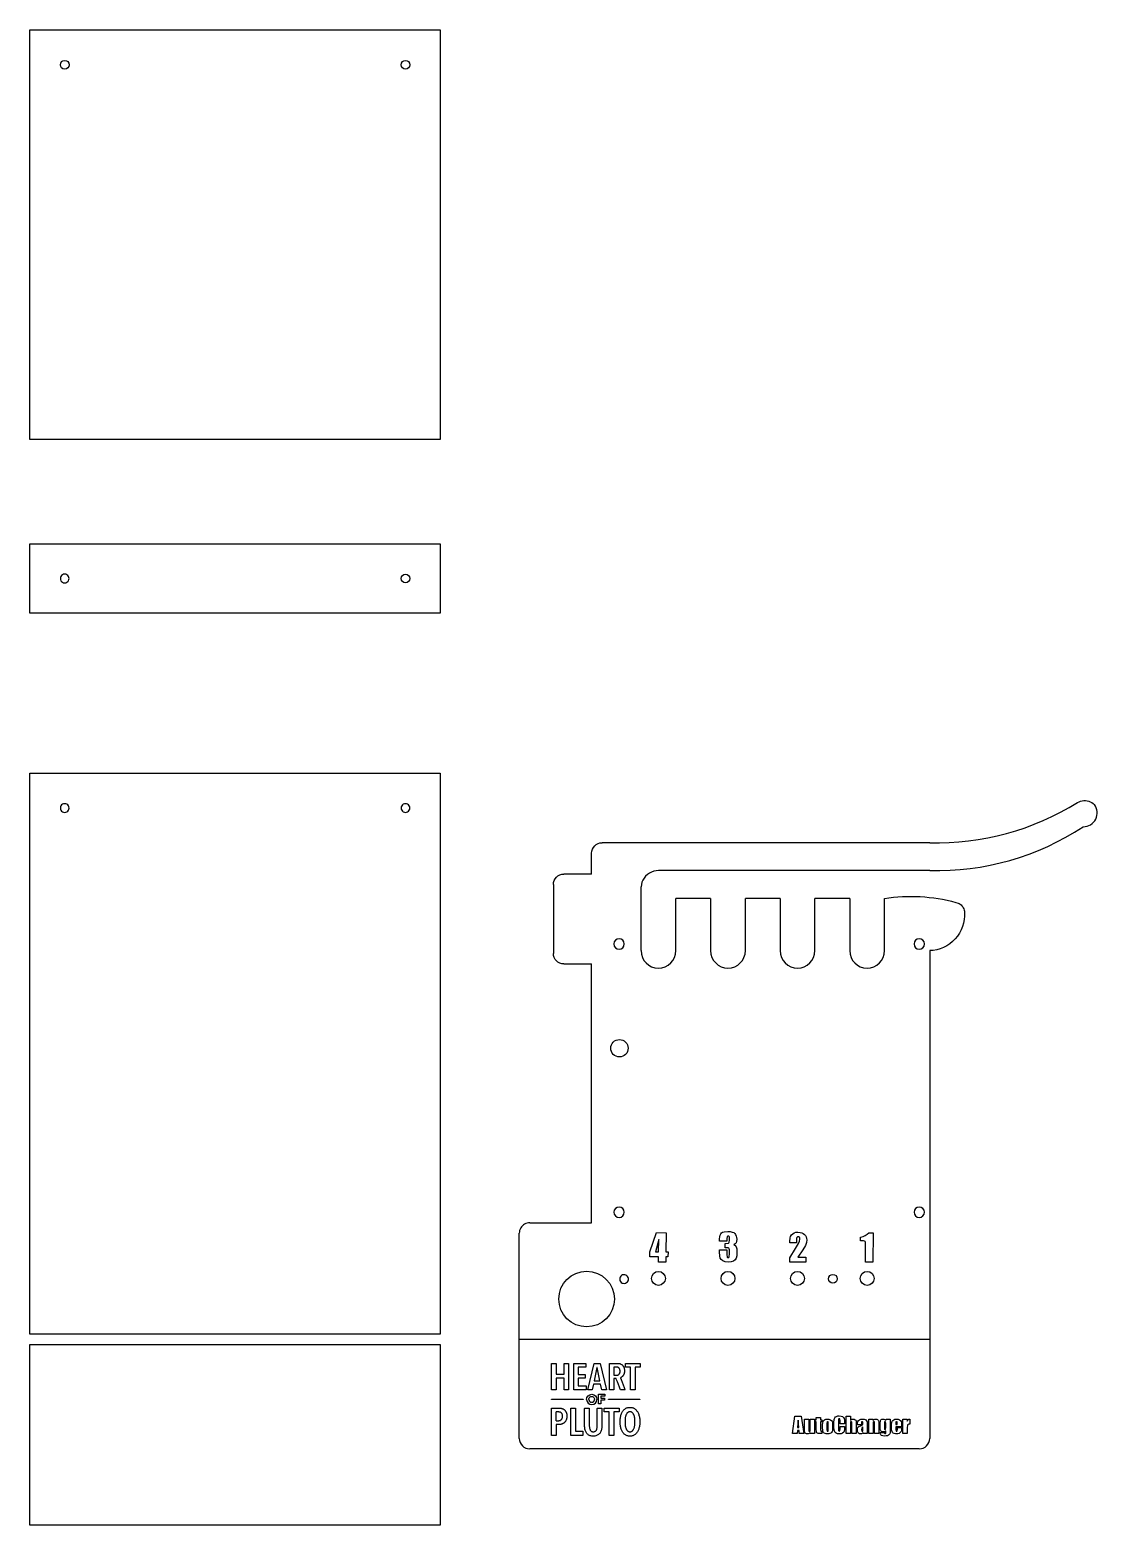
# Model space of a CAD drawing. Header units: millimetres. Extents: x -658 to 1307, y -81 to 472.
# Drawn here: x -389 to -81.8, y 0 to 429.8 of the extents above; entities that cross this region are included whole.
import ezdxf

# ---------------------------------------------------------------- set-up
doc = ezdxf.new("R2010")
doc.units = ezdxf.units.MM
doc.layers.get('0').update_dxf_attribs({"true_color": 0xffffff})

# ---------------------------------------------------------------- blocks, each defined once
blk = doc.blocks.new('1')
for p, q in [((0.04, 4.2, 0.03), (0.46, 4.32, 0.03)), ((0.04, 3.62, 0.03), (0.04, 4.2, 0.03)), ((0.16, 3.62, 0.03), (0.04, 3.62, 0.03)), ((0.52, 3.6, 0.03), (0.16, 3.62, 0.03)), ((0.46, 4.32, 0.03), (0.83, 4.5, 0.03)), ((0.72, 3.56, 0.03), (0.52, 3.6, 0.03)), ((0.82, 3.48, 0.03), (0.72, 3.56, 0.03)), ((0.87, 3.38, 0.03), (0.82, 3.48, 0.03)), ((0.83, 4.5, 0.03), (1.15, 4.72, 0.03)), ((1.15, 4.72, 0.03), (1.41, 5, 0.03)), ((1.41, 5, 0.03), (2.15, 5, 0.03)), ((2.15, 5, 0.03), (2.15, 0, 0.03)), ((2.15, 0, 0.03), (0.9, 0, 0.03))]:
    blk.add_line(p, q)
blk.add_polyline3d([(0.9, 0, 0.03), (0.9, 2.68, 0.03), (0.87, 3.38, 0.03)])
blk = doc.blocks.new('2')
for p, q in [((1.16, 5.07, 0.03), (1.52, 5.1, 0.03)), ((1.52, 5.1, 0.03), (1.87, 5.07, 0.03)), ((0.17, 3.48, 0.03), (0.21, 4.14, 0.03)), ((0.17, 3.3, 0.03), (0.17, 3.48, 0.03)), ((1.28, 3.3, 0.03), (0.17, 3.3, 0.03)), ((0.21, 4.14, 0.03), (0.28, 4.38, 0.03)), ((0.28, 4.38, 0.03), (0.42, 4.62, 0.03)), ((0.42, 4.62, 0.03), (0.62, 4.83, 0.03)), ((0.62, 4.83, 0.03), (0.86, 4.98, 0.03)), ((0.86, 4.98, 0.03), (1.16, 5.07, 0.03)), ((1.3, 4.05, 0.03), (1.28, 3.77, 0.03)), ((1.28, 3.77, 0.03), (1.28, 3.3, 0.03)), ((1.35, 4.22, 0.03), (1.3, 4.05, 0.03)), ((1.44, 4.3, 0.03), (1.35, 4.22, 0.03)), ((1.57, 4.33, 0.03), (1.44, 4.3, 0.03)), ((1.69, 4.3, 0.03), (1.57, 4.33, 0.03)), ((1.62, 3.18, 0.03), (1.79, 3.6, 0.03)), ((1.78, 4.23, 0.03), (1.69, 4.3, 0.03)), ((1.83, 4.1, 0.03), (1.78, 4.23, 0.03)), ((1.79, 3.6, 0.03), (1.85, 3.92, 0.03)), ((1.85, 3.92, 0.03), (1.83, 4.1, 0.03)), ((1.87, 5.07, 0.03), (2.17, 5, 0.03)), ((2.17, 5, 0.03), (2.43, 4.89, 0.03)), ((2.43, 4.89, 0.03), (2.64, 4.73, 0.03)), ((2.64, 4.73, 0.03), (2.81, 4.53, 0.03)), ((2.81, 4.53, 0.03), (2.93, 4.31, 0.03)), ((2.97, 3.35, 0.03), (2.81, 2.88, 0.03)), ((2.93, 4.31, 0.03), (3, 4.06, 0.03)), ((3.02, 3.79, 0.03), (2.97, 3.35, 0.03)), ((3, 4.06, 0.03), (3.02, 3.79, 0.03)), ((0.17, 0, 0.03), (0.17, 0.71, 0.03)), ((2.91, 0, 0.03), (0.17, 0, 0.03)), ((1.54, 0.85, 0.03), (2.91, 0.85, 0.03)), ((2.91, 0.85, 0.03), (2.91, 0, 0.03))]:
    blk.add_line(p, q)
for points in [[(0.17, 0.71, 0.03), (1.14, 2.33, 0.03), (1.62, 3.18, 0.03)], [(2.81, 2.88, 0.03), (2.39, 2.14, 0.03), (1.54, 0.85, 0.03)]]:
    blk.add_polyline3d(points)
blk = doc.blocks.new('3')
for p, q in [((0.7, 5.06, 0.03), (0.94, 5.13, 0.03)), ((0.94, 5.13, 0.03), (1.55, 5.2, 0.03)), ((1.55, 5.2, 0.03), (1.96, 5.18, 0.03)), ((1.96, 5.18, 0.03), (2.3, 5.11, 0.03)), ((2.3, 5.11, 0.03), (2.57, 5, 0.03)), ((0.19, 3.98, 0.03), (0.21, 4.31, 0.03)), ((0.19, 3.55, 0.03), (0.19, 3.98, 0.03)), ((1.43, 3.55, 0.03), (0.19, 3.55, 0.03)), ((0.21, 4.31, 0.03), (0.27, 4.58, 0.03)), ((0.27, 4.58, 0.03), (0.37, 4.79, 0.03)), ((0.37, 4.79, 0.03), (0.51, 4.95, 0.03)), ((0.51, 4.95, 0.03), (0.7, 5.06, 0.03)), ((1.13, 3.18, 0.03), (1.68, 3.21, 0.03)), ((1.13, 2.45, 0.03), (1.13, 3.18, 0.03)), ((1.48, 4.34, 0.03), (1.43, 3.96, 0.03)), ((1.43, 3.96, 0.03), (1.43, 3.55, 0.03)), ((1.55, 4.4, 0.03), (1.48, 4.34, 0.03)), ((1.66, 4.43, 0.03), (1.55, 4.4, 0.03)), ((1.76, 4.4, 0.03), (1.66, 4.43, 0.03)), ((1.68, 3.21, 0.03), (1.77, 3.27, 0.03)), ((1.83, 4.34, 0.03), (1.76, 4.4, 0.03)), ((1.77, 3.27, 0.03), (1.83, 3.36, 0.03)), ((1.87, 4.21, 0.03), (1.83, 4.34, 0.03)), ((1.83, 3.36, 0.03), (1.88, 3.72, 0.03)), ((1.88, 4, 0.03), (1.87, 4.21, 0.03)), ((1.88, 3.72, 0.03), (1.88, 4, 0.03)), ((2.57, 5, 0.03), (2.76, 4.85, 0.03)), ((2.81, 3.09, 0.03), (2.57, 2.93, 0.03)), ((2.57, 2.93, 0.03), (2.81, 2.81, 0.03)), ((2.76, 4.85, 0.03), (2.9, 4.66, 0.03)), ((2.97, 3.27, 0.03), (2.81, 3.09, 0.03)), ((2.81, 2.81, 0.03), (2.99, 2.62, 0.03)), ((2.9, 4.66, 0.03), (3, 4.43, 0.03)), ((3.05, 3.52, 0.03), (2.97, 3.27, 0.03)), ((2.99, 2.62, 0.03), (3.09, 2.25, 0.03)), ((3, 4.43, 0.03), (3.06, 4.17, 0.03)), ((3.08, 3.88, 0.03), (3.05, 3.52, 0.03)), ((3.06, 4.17, 0.03), (3.08, 3.88, 0.03)), ((0.19, 1.69, 0.03), (0.19, 2.08, 0.03)), ((0.19, 2.08, 0.03), (1.43, 2.08, 0.03)), ((0.21, 1.08, 0.03), (0.19, 1.69, 0.03)), ((0.29, 0.69, 0.03), (0.21, 1.08, 0.03)), ((0.46, 0.42, 0.03), (0.29, 0.69, 0.03)), ((0.74, 0.2, 0.03), (0.46, 0.42, 0.03)), ((1.14, 0.05, 0.03), (0.74, 0.2, 0.03)), ((1.62, 2.4, 0.03), (1.13, 2.45, 0.03)), ((1.67, 0, 0.03), (1.14, 0.05, 0.03)), ((1.43, 2.08, 0.03), (1.43, 1.27, 0.03)), ((1.43, 1.27, 0.03), (1.47, 0.86, 0.03)), ((1.47, 0.86, 0.03), (1.53, 0.79, 0.03)), ((1.53, 0.79, 0.03), (1.64, 0.77, 0.03)), ((1.74, 2.34, 0.03), (1.62, 2.4, 0.03)), ((1.64, 0.77, 0.03), (1.76, 0.8, 0.03)), ((2.14, 0.04, 0.03), (1.67, 0, 0.03)), ((1.82, 2.23, 0.03), (1.74, 2.34, 0.03)), ((1.76, 0.8, 0.03), (1.83, 0.88, 0.03)), ((1.86, 2.06, 0.03), (1.82, 2.23, 0.03)), ((1.83, 0.88, 0.03), (1.88, 1.46, 0.03)), ((1.88, 1.81, 0.03), (1.86, 2.06, 0.03)), ((1.88, 1.46, 0.03), (1.88, 1.81, 0.03)), ((2.52, 0.17, 0.03), (2.14, 0.04, 0.03)), ((2.81, 0.38, 0.03), (2.52, 0.17, 0.03)), ((2.99, 0.67, 0.03), (2.81, 0.38, 0.03)), ((3.09, 1.07, 0.03), (2.99, 0.67, 0.03)), ((3.09, 2.25, 0.03), (3.13, 1.6, 0.03)), ((3.13, 1.6, 0.03), (3.09, 1.07, 0.03))]:
    blk.add_line(p, q)
blk = doc.blocks.new('4')
for p, q in [((1.52, 3.86, 0.03), (0.97, 1.73, 0.03)), ((1.11, 5, 0.03), (2.77, 5, 0.03)), ((1.52, 1.73, 0.03), (1.52, 3.86, 0.03)), ((2.77, 5, 0.03), (2.77, 1.73, 0.03)), ((1.52, 0.88, 0.03), (0.04, 0.88, 0.03)), ((0.97, 1.73, 0.03), (1.52, 1.73, 0.03)), ((1.52, 0, 0.03), (1.52, 0.88, 0.03)), ((2.77, 0, 0.03), (1.52, 0, 0.03)), ((2.77, 1.73, 0.03), (3.12, 1.73, 0.03)), ((3.12, 0.88, 0.03), (2.77, 0.88, 0.03)), ((2.77, 0.88, 0.03), (2.77, 0, 0.03)), ((3.12, 1.73, 0.03), (3.12, 0.88, 0.03))]:
    blk.add_line(p, q)
blk.add_polyline3d([(0.04, 0.88, 0.03), (0.04, 1.73, 0.03), (1.11, 5, 0.03)])
blk = doc.blocks.new('Component_13')
for p, q in [((0, 13.28), (0, 20.93)), ((0, 20.93), (1.29, 20.93)), ((1.29, 20.93), (1.29, 17.83)), ((1.29, 17.83), (3.58, 17.83)), ((3.58, 17.83), (3.58, 20.93)), ((3.58, 20.93), (4.87, 20.93)), ((4.87, 20.93), (4.87, 13.28)), ((6.42, 13.28), (6.42, 20.93)), ((6.42, 20.93), (9.85, 20.93)), ((9.85, 19.79), (7.67, 19.79)), ((7.67, 19.79), (7.67, 17.75)), ((7.67, 17.75), (9.69, 17.75)), ((9.69, 17.75), (9.69, 16.69)), ((9.85, 20.93), (9.85, 19.79)), ((10.38, 13.28), (12.29, 20.93)), ((13.06, 19.71), (12.23, 15.91)), ((12.29, 20.93), (13.94, 20.93)), ((13.11, 19.71), (13.06, 19.71)), ((13.92, 15.91), (13.11, 19.71)), ((13.94, 20.93), (15.81, 13.28)), ((16.61, 20.9), (16.7, 20.93)), ((16.61, 20.14), (16.61, 20.9)), ((16.61, 18.67), (16.61, 20.14)), ((16.61, 16.87), (16.61, 18.67)), ((16.7, 20.93), (17.03, 20.93)), ((17.03, 20.93), (17.51, 20.93)), ((17.51, 20.93), (18.03, 20.93)), ((17.88, 19.85), (17.87, 19.65)), ((17.87, 19.65), (17.87, 19.34)), ((17.87, 19.34), (17.87, 18.94)), ((17.87, 18.94), (17.87, 18.5)), ((17.87, 18.5), (17.87, 18.09)), ((17.87, 18.09), (17.87, 17.75)), ((17.87, 17.75), (17.87, 17.54)), ((17.87, 17.54), (17.87, 17.49)), ((17.87, 17.49), (17.92, 17.49)), ((17.94, 19.85), (17.88, 19.85)), ((17.92, 17.49), (18.01, 17.49)), ((18.04, 19.85), (17.94, 19.85)), ((18.01, 17.49), (18.14, 17.49)), ((18.03, 20.93), (18.48, 20.93)), ((18.17, 19.85), (18.04, 19.85)), ((18.14, 17.49), (18.27, 17.49)), ((18.3, 19.85), (18.17, 19.85)), ((18.27, 17.49), (18.4, 17.49)), ((18.43, 19.85), (18.3, 19.85)), ((18.4, 17.49), (18.51, 17.49)), ((18.53, 19.85), (18.43, 19.85)), ((18.48, 20.93), (18.76, 20.93)), ((18.51, 17.49), (18.58, 17.49)), ((18.59, 19.85), (18.53, 19.85)), ((18.58, 17.49), (18.63, 17.49)), ((18.62, 19.85), (18.59, 19.85)), ((18.67, 19.85), (18.62, 19.85)), ((18.63, 17.49), (18.74, 17.5)), ((18.72, 19.85), (18.67, 19.85)), ((18.77, 19.84), (18.72, 19.85)), ((18.74, 17.5), (18.85, 17.52)), ((18.76, 20.93), (18.87, 20.93)), ((18.82, 19.84), (18.77, 19.84)), ((18.86, 19.83), (18.82, 19.84)), ((18.85, 17.52), (18.95, 17.54)), ((18.91, 19.82), (18.86, 19.83)), ((18.87, 20.93), (19.02, 20.93)), ((18.96, 19.81), (18.91, 19.82)), ((18.95, 17.54), (19.05, 17.57)), ((19.01, 19.79), (18.96, 19.81)), ((19.05, 19.78), (19.01, 19.79)), ((19.02, 20.93), (19.17, 20.91)), ((19.1, 19.76), (19.05, 19.78)), ((19.05, 17.57), (19.14, 17.62)), ((19.14, 19.74), (19.1, 19.76)), ((19.19, 19.72), (19.14, 19.74)), ((19.14, 17.62), (19.23, 17.67)), ((19.17, 20.91), (19.31, 20.89)), ((19.23, 19.69), (19.19, 19.72)), ((19.27, 19.67), (19.23, 19.69)), ((19.23, 17.67), (19.32, 17.73)), ((19.31, 19.64), (19.27, 19.67)), ((19.31, 20.89), (19.44, 20.87)), ((19.35, 19.61), (19.31, 19.64)), ((19.32, 17.73), (19.39, 17.8)), ((19.39, 19.57), (19.35, 19.61)), ((19.42, 19.54), (19.39, 19.57)), ((19.39, 17.8), (19.46, 17.88)), ((19.46, 19.49), (19.42, 19.54)), ((19.44, 20.87), (19.58, 20.84)), ((19.49, 19.45), (19.46, 19.49)), ((19.46, 17.88), (19.53, 17.97)), ((19.52, 19.41), (19.49, 19.45)), ((19.55, 19.36), (19.52, 19.41)), ((19.53, 17.97), (19.58, 18.06)), ((19.57, 19.31), (19.55, 19.36)), ((19.6, 19.25), (19.57, 19.31)), ((19.58, 20.84), (19.7, 20.8)), ((19.58, 18.06), (19.62, 18.17)), ((19.62, 19.19), (19.6, 19.25)), ((19.64, 19.13), (19.62, 19.19)), ((19.62, 18.17), (19.65, 18.28)), ((19.66, 19.06), (19.64, 19.13)), ((19.65, 18.28), (19.68, 18.41)), ((19.67, 19), (19.66, 19.06)), ((19.68, 18.92), (19.67, 19)), ((19.69, 18.85), (19.68, 18.92)), ((19.68, 18.41), (19.69, 18.54)), ((19.69, 18.77), (19.69, 18.85)), ((19.69, 18.68), (19.69, 18.77)), ((19.69, 18.54), (19.69, 18.68)), ((19.7, 20.8), (19.83, 20.75)), ((19.83, 20.75), (19.95, 20.7)), ((19.95, 20.7), (20.06, 20.64)), ((20.06, 20.64), (20.16, 20.57)), ((20.16, 20.57), (20.26, 20.5)), ((20.26, 20.5), (20.36, 20.41)), ((20.36, 20.41), (20.45, 20.32)), ((20.46, 17.24), (20.39, 17.18)), ((20.45, 20.32), (20.53, 20.23)), ((20.51, 17.31), (20.46, 17.24)), ((20.57, 17.39), (20.51, 17.31)), ((20.53, 20.23), (20.61, 20.12)), ((20.62, 17.46), (20.57, 17.39)), ((20.61, 20.12), (20.67, 20.01)), ((20.67, 17.55), (20.62, 17.46)), ((20.67, 20.01), (20.74, 19.89)), ((20.72, 17.64), (20.67, 17.55)), ((20.77, 17.73), (20.72, 17.64)), ((20.74, 19.89), (20.79, 19.76)), ((20.81, 17.83), (20.77, 17.73)), ((20.79, 19.76), (20.84, 19.63)), ((20.85, 17.94), (20.81, 17.83)), ((20.84, 19.63), (20.89, 19.49)), ((20.88, 18.05), (20.85, 17.94)), ((20.91, 18.16), (20.88, 18.05)), ((20.89, 19.49), (20.92, 19.34)), ((20.93, 18.28), (20.91, 18.16)), ((20.92, 19.34), (20.94, 19.18)), ((20.95, 18.41), (20.93, 18.28)), ((20.94, 19.18), (20.96, 19.01)), ((20.96, 18.54), (20.95, 18.41)), ((20.96, 19.01), (20.97, 18.84)), ((20.97, 18.68), (20.96, 18.54)), ((20.97, 18.84), (20.97, 18.68)), ((21.29, 19.83), (21.29, 20.93)), ((21.29, 20.93), (25.45, 20.93)), ((22.73, 19.83), (21.29, 19.83)), ((22.73, 13.28), (22.73, 19.83)), ((25.45, 19.83), (24.01, 19.83)), ((24.01, 19.83), (24.01, 13.28)), ((25.45, 20.93), (25.45, 19.83)), ((1.29, 13.28), (0, 13.28)), ((3.58, 16.67), (1.29, 16.67)), ((1.29, 16.67), (1.29, 13.28)), ((3.58, 13.28), (3.58, 16.67)), ((4.87, 13.28), (3.58, 13.28)), ((9.96, 13.28), (6.42, 13.28)), ((9.69, 16.69), (7.67, 16.69)), ((7.67, 16.69), (7.67, 14.43)), ((7.67, 14.43), (9.96, 14.43)), ((9.96, 14.43), (9.96, 13.28)), ((11.68, 13.28), (10.38, 13.28)), ((12.07, 14.9), (11.68, 13.28)), ((14.08, 14.9), (12.07, 14.9)), ((12.23, 15.91), (13.92, 15.91)), ((14.46, 13.28), (14.08, 14.9)), ((15.81, 13.28), (14.46, 13.28)), ((16.61, 15.13), (16.61, 16.87)), ((16.61, 13.8), (16.61, 15.13)), ((16.61, 13.28), (16.61, 13.8)), ((16.7, 13.28), (16.61, 13.28)), ((16.92, 13.28), (16.7, 13.28)), ((17.2, 13.28), (16.92, 13.28)), ((17.5, 13.28), (17.2, 13.28)), ((17.74, 13.28), (17.5, 13.28)), ((17.86, 13.28), (17.74, 13.28)), ((17.87, 13.41), (17.86, 13.28)), ((17.88, 16.54), (17.87, 16.48)), ((17.87, 16.48), (17.87, 16.07)), ((17.87, 16.07), (17.87, 15.39)), ((17.87, 15.39), (17.87, 14.62)), ((17.87, 14.62), (17.87, 13.9)), ((17.87, 13.9), (17.87, 13.41)), ((17.97, 16.54), (17.88, 16.54)), ((18.12, 16.54), (17.97, 16.54)), ((18.29, 16.54), (18.12, 16.54)), ((18.45, 16.54), (18.29, 16.54)), ((18.56, 16.54), (18.45, 16.54)), ((18.6, 16.53), (18.56, 16.54)), ((18.71, 16.2), (18.6, 16.53)), ((18.94, 15.58), (18.71, 16.2)), ((19.22, 14.81), (18.94, 15.58)), ((19.49, 14.07), (19.22, 14.81)), ((19.7, 13.5), (19.49, 14.07)), ((19.78, 13.28), (19.7, 13.5)), ((19.87, 13.28), (19.78, 13.28)), ((19.8, 16.81), (19.79, 16.74)), ((19.79, 16.74), (19.97, 16.29)), ((19.87, 16.83), (19.8, 16.81)), ((19.94, 16.86), (19.87, 16.83)), ((20.11, 13.28), (19.87, 13.28)), ((20, 16.89), (19.94, 16.86)), ((19.97, 16.29), (20.25, 15.56)), ((20.07, 16.93), (20, 16.89)), ((20.14, 16.97), (20.07, 16.93)), ((20.42, 13.28), (20.11, 13.28)), ((20.2, 17.01), (20.14, 16.97)), ((20.27, 17.06), (20.2, 17.01)), ((20.25, 15.56), (20.58, 14.72)), ((20.33, 17.12), (20.27, 17.06)), ((20.39, 17.18), (20.33, 17.12)), ((20.74, 13.28), (20.42, 13.28)), ((20.58, 14.72), (20.88, 13.95)), ((21, 13.28), (20.74, 13.28)), ((20.88, 13.95), (21.09, 13.42)), ((21.14, 13.28), (21, 13.28)), ((21.09, 13.42), (21.14, 13.28)), ((24.01, 13.28), (22.73, 13.28)), ((0, 10.52), (0, 10.63)), ((9.04, 10.52), (0, 10.52)), ((9.04, 10.63), (9.04, 10.52)), ((10.76, 10.53), (10.76, 10.48)), ((10.76, 10.48), (10.76, 10.41)), ((10.76, 10.41), (10.78, 10.34)), ((10.78, 10.34), (10.8, 10.27)), ((10.8, 10.27), (10.82, 10.2)), ((10.82, 10.2), (10.85, 10.14)), ((10.85, 10.14), (10.89, 10.08)), ((10.89, 10.08), (10.93, 10.02)), ((10.93, 10.02), (10.98, 9.96)), ((10.98, 9.96), (11.03, 9.91)), ((11.03, 9.91), (11.09, 9.87)), ((11.09, 9.87), (11.15, 9.83)), ((11.15, 9.83), (11.22, 9.8)), ((11.22, 9.8), (11.28, 9.77)), ((11.28, 9.77), (11.35, 9.75)), ((11.35, 9.75), (11.42, 9.73)), ((11.42, 9.73), (11.49, 9.73)), ((11.49, 9.73), (11.57, 9.72)), ((11.57, 9.72), (11.64, 9.73)), ((11.64, 9.73), (11.71, 9.74)), ((11.71, 9.74), (11.78, 9.76)), ((11.78, 9.76), (11.85, 9.78)), ((11.85, 9.78), (11.91, 9.81)), ((11.91, 9.81), (11.98, 9.85)), ((11.98, 9.85), (12.04, 9.89)), ((12.04, 9.89), (12.09, 9.93)), ((12.09, 9.93), (12.14, 9.99)), ((12.14, 9.99), (12.19, 10.04)), ((12.19, 10.04), (12.23, 10.1)), ((12.23, 10.1), (12.26, 10.16)), ((12.26, 10.16), (12.29, 10.23)), ((12.29, 10.23), (12.32, 10.3)), ((12.32, 10.3), (12.33, 10.37)), ((12.33, 10.37), (12.34, 10.44)), ((12.34, 10.44), (12.35, 10.51)), ((13.51, 12.05), (15.34, 12.05)), ((13.51, 9.27), (13.51, 12.05)), ((14.18, 9.27), (13.51, 9.27)), ((15.34, 11.48), (14.18, 11.48)), ((14.18, 11.48), (14.18, 10.91)), ((14.18, 10.91), (15.25, 10.91)), ((15.25, 10.35), (14.18, 10.35)), ((14.18, 10.35), (14.18, 9.27)), ((15.25, 10.91), (15.25, 10.35)), ((15.34, 12.05), (15.34, 11.48)), ((16.34, 10.52), (16.34, 10.63)), ((25.38, 10.52), (16.34, 10.52)), ((25.38, 10.63), (25.38, 10.52)), ((0, 7.97), (0.02, 8.08)), ((0, 7.26), (0, 7.97)), ((0, 6.08), (0, 7.26)), ((0, 4.61), (0, 6.08)), ((0, 3.09), (0, 4.61)), ((0.02, 8.08), (0.21, 8.08)), ((0.21, 8.08), (0.53, 8.08)), ((0.53, 8.08), (0.93, 8.08)), ((0.93, 8.08), (1.35, 8.08)), ((1.31, 6.91), (1.32, 6.95)), ((1.31, 6.71), (1.31, 6.91)), ((1.31, 6.36), (1.31, 6.71)), ((1.31, 5.93), (1.31, 6.36)), ((1.31, 5.47), (1.31, 5.93)), ((1.31, 5.04), (1.31, 5.47)), ((1.31, 4.7), (1.31, 5.04)), ((1.31, 4.49), (1.31, 4.7)), ((1.32, 4.45), (1.31, 4.49)), ((1.38, 6.95), (1.32, 6.95)), ((1.32, 4.45), (1.38, 4.45)), ((1.35, 8.08), (1.73, 8.08)), ((1.48, 6.95), (1.38, 6.95)), ((1.38, 4.45), (1.48, 4.45)), ((1.6, 6.95), (1.48, 6.95)), ((1.48, 4.45), (1.6, 4.45)), ((1.74, 6.95), (1.6, 6.95)), ((1.6, 4.45), (1.74, 4.45)), ((1.73, 8.08), (2.03, 8.08)), ((1.88, 6.95), (1.74, 6.95)), ((1.74, 4.45), (1.88, 4.45)), ((1.99, 6.95), (1.88, 6.95)), ((1.88, 4.45), (1.99, 4.45)), ((2.06, 6.95), (1.99, 6.95)), ((1.99, 4.45), (2.06, 4.45)), ((2.03, 8.08), (2.17, 8.08)), ((2.1, 6.95), (2.06, 6.95)), ((2.06, 4.45), (2.1, 4.45)), ((2.22, 6.94), (2.1, 6.95)), ((2.1, 4.45), (2.22, 4.46)), ((2.17, 8.08), (2.25, 8.08)), ((2.32, 6.93), (2.22, 6.94)), ((2.22, 4.46), (2.32, 4.48)), ((2.25, 8.08), (2.35, 8.08)), ((2.42, 6.9), (2.32, 6.93)), ((2.32, 4.48), (2.42, 4.51)), ((2.35, 8.08), (2.45, 8.07)), ((2.52, 6.87), (2.42, 6.9)), ((2.42, 4.51), (2.52, 4.54)), ((2.45, 8.07), (2.55, 8.06)), ((2.61, 6.83), (2.52, 6.87)), ((2.52, 4.54), (2.61, 4.59)), ((2.55, 8.06), (2.65, 8.04)), ((2.69, 6.78), (2.61, 6.83)), ((2.61, 4.59), (2.69, 4.65)), ((2.65, 8.04), (2.76, 8.02)), ((2.78, 6.72), (2.69, 6.78)), ((2.69, 4.65), (2.78, 4.72)), ((2.76, 8.02), (2.86, 8)), ((2.85, 6.65), (2.78, 6.72)), ((2.78, 4.72), (2.85, 4.79)), ((2.92, 6.57), (2.85, 6.65)), ((2.85, 4.79), (2.92, 4.88)), ((2.86, 8), (2.96, 7.97)), ((2.98, 6.48), (2.92, 6.57)), ((2.92, 4.88), (2.98, 4.97)), ((2.96, 7.97), (3.07, 7.94)), ((3.03, 6.39), (2.98, 6.48)), ((2.98, 4.97), (3.03, 5.08)), ((3.07, 6.28), (3.03, 6.39)), ((3.03, 5.08), (3.07, 5.19)), ((3.07, 7.94), (3.16, 7.9)), ((3.1, 6.16), (3.07, 6.28)), ((3.07, 5.19), (3.1, 5.32)), ((3.12, 6.03), (3.1, 6.16)), ((3.1, 5.32), (3.12, 5.45)), ((3.14, 5.89), (3.12, 6.03)), ((3.12, 5.45), (3.14, 5.59)), ((3.14, 5.74), (3.14, 5.89)), ((3.14, 5.59), (3.14, 5.74)), ((3.16, 7.9), (3.26, 7.86)), ((3.26, 7.86), (3.36, 7.81)), ((3.36, 7.81), (3.45, 7.76)), ((3.45, 7.76), (3.53, 7.7)), ((3.53, 7.7), (3.62, 7.63)), ((3.62, 7.63), (3.7, 7.56)), ((3.7, 7.56), (3.78, 7.48)), ((3.78, 7.48), (3.86, 7.4)), ((3.86, 7.4), (3.93, 7.32)), ((3.93, 7.32), (4, 7.22)), ((4.04, 4.34), (3.97, 4.25)), ((4, 7.22), (4.06, 7.12)), ((4.1, 4.45), (4.04, 4.34)), ((4.06, 7.12), (4.12, 7.02)), ((4.15, 4.56), (4.1, 4.45)), ((4.12, 7.02), (4.18, 6.91)), ((4.2, 4.67), (4.15, 4.56)), ((4.18, 6.91), (4.23, 6.79)), ((4.25, 4.79), (4.2, 4.67)), ((4.23, 6.79), (4.27, 6.66)), ((4.29, 4.91), (4.25, 4.79)), ((4.27, 6.66), (4.31, 6.53)), ((4.32, 5.04), (4.29, 4.91)), ((4.31, 6.53), (4.34, 6.39)), ((4.35, 5.17), (4.32, 5.04)), ((4.34, 6.39), (4.37, 6.24)), ((4.37, 5.31), (4.35, 5.17)), ((4.37, 6.24), (4.39, 6.09)), ((4.39, 5.45), (4.37, 5.31)), ((4.39, 6.09), (4.4, 5.93)), ((4.4, 5.6), (4.39, 5.45)), ((4.4, 5.93), (4.4, 5.76)), ((4.4, 5.76), (4.4, 5.6)), ((5.51, 0.2), (5.51, 8.08)), ((5.51, 8.08), (6.86, 8.08)), ((6.86, 8.08), (6.86, 1.44)), ((9.51, 7.99), (9.58, 8.08)), ((9.51, 6.99), (9.51, 7.99)), ((9.51, 5.39), (9.51, 6.99)), ((9.51, 3.85), (9.51, 5.39)), ((9.58, 8.08), (9.91, 8.08)), ((9.91, 8.08), (10.34, 8.08)), ((10.34, 8.08), (10.71, 8.08)), ((10.71, 8.08), (10.85, 8.08)), ((10.85, 8.08), (10.85, 7.36)), ((10.85, 7.36), (10.85, 5.9)), ((10.85, 5.9), (10.85, 4.32)), ((10.85, 4.32), (10.85, 3.26)), ((13.14, 7.99), (13.21, 8.08)), ((13.14, 7.01), (13.14, 7.99)), ((13.14, 5.45), (13.14, 7.01)), ((13.14, 3.95), (13.14, 5.45)), ((13.21, 8.08), (13.53, 8.08)), ((13.53, 8.08), (13.96, 8.08)), ((13.96, 8.08), (14.33, 8.08)), ((14.33, 8.08), (14.47, 8.08)), ((14.47, 8.08), (14.47, 7.35)), ((14.47, 7.35), (14.47, 5.84)), ((14.47, 5.84), (14.47, 4.23)), ((15.12, 6.95), (15.12, 8.08)), ((15.12, 8.08), (19.4, 8.08)), ((16.6, 6.95), (15.12, 6.95)), ((16.6, 0.2), (16.6, 6.95)), ((19.4, 6.95), (17.92, 6.95)), ((17.92, 6.95), (17.92, 0.2)), ((19.4, 8.08), (19.4, 6.95)), ((19.74, 5.01), (19.78, 5.28)), ((19.74, 3.3), (19.74, 5.01)), ((19.78, 5.28), (19.82, 5.54)), ((19.82, 5.54), (19.87, 5.78)), ((19.87, 5.78), (19.94, 6.02)), ((19.94, 6.02), (20.01, 6.25)), ((20.01, 6.25), (20.09, 6.47)), ((20.09, 6.47), (20.18, 6.68)), ((20.18, 6.68), (20.28, 6.87)), ((20.28, 6.87), (20.39, 7.06)), ((20.39, 7.06), (20.5, 7.23)), ((20.5, 7.23), (20.63, 7.4)), ((20.63, 7.4), (20.76, 7.55)), ((20.76, 7.55), (20.91, 7.68)), ((20.91, 7.68), (21.06, 7.8)), ((21.06, 7.8), (21.22, 7.91)), ((21.16, 5.24), (21.14, 5.07)), ((21.14, 5.07), (21.19, 2.9)), ((21.19, 5.41), (21.16, 5.24)), ((21.23, 5.57), (21.19, 5.41)), ((21.22, 7.91), (21.38, 8.01)), ((21.27, 5.72), (21.23, 5.57)), ((21.31, 5.87), (21.27, 5.72)), ((21.36, 6), (21.31, 5.87)), ((21.41, 6.13), (21.36, 6)), ((21.38, 8.01), (21.56, 8.1)), ((21.47, 6.26), (21.41, 6.13)), ((21.53, 6.37), (21.47, 6.26)), ((21.6, 6.48), (21.53, 6.37)), ((21.56, 8.1), (21.74, 8.16)), ((21.68, 6.58), (21.6, 6.48)), ((21.75, 6.67), (21.68, 6.58)), ((21.74, 8.16), (21.93, 8.22)), ((21.83, 6.75), (21.75, 6.67)), ((21.92, 6.82), (21.83, 6.75)), ((22.01, 6.88), (21.92, 6.82)), ((21.93, 8.22), (22.12, 8.25)), ((22.11, 6.94), (22.01, 6.88)), ((22.21, 6.98), (22.11, 6.94)), ((22.12, 8.25), (22.33, 8.28)), ((22.31, 7), (22.21, 6.98)), ((22.42, 7.02), (22.31, 7)), ((22.33, 8.28), (22.54, 8.28)), ((22.54, 7.03), (22.42, 7.02)), ((22.54, 8.28), (22.75, 8.28)), ((22.65, 7.02), (22.54, 7.03)), ((22.76, 7), (22.65, 7.02)), ((22.75, 8.28), (22.95, 8.25)), ((22.86, 6.98), (22.76, 7)), ((22.96, 6.94), (22.86, 6.98)), ((22.95, 8.25), (23.14, 8.22)), ((23.05, 6.88), (22.96, 6.94)), ((23.15, 6.82), (23.05, 6.88)), ((23.14, 8.22), (23.33, 8.16)), ((23.23, 6.75), (23.15, 6.82)), ((23.31, 6.67), (23.23, 6.75)), ((23.39, 6.58), (23.31, 6.67)), ((23.33, 8.16), (23.51, 8.1)), ((23.46, 6.48), (23.39, 6.58)), ((23.53, 6.37), (23.46, 6.48)), ((23.51, 8.1), (23.68, 8.01)), ((23.59, 6.26), (23.53, 6.37)), ((23.65, 6.13), (23.59, 6.26)), ((23.71, 6), (23.65, 6.13)), ((23.68, 8.01), (23.85, 7.91)), ((23.76, 5.87), (23.71, 6)), ((23.8, 5.72), (23.76, 5.87)), ((23.84, 5.57), (23.8, 5.72)), ((23.88, 5.41), (23.84, 5.57)), ((23.85, 7.91), (24.01, 7.8)), ((23.91, 5.24), (23.88, 5.41)), ((23.94, 5.07), (23.91, 5.24)), ((23.91, 3.07), (23.94, 5.07)), ((24.01, 7.8), (24.16, 7.68)), ((24.16, 7.68), (24.3, 7.55)), ((24.3, 7.55), (24.43, 7.4)), ((24.43, 7.4), (24.56, 7.23)), ((24.56, 7.23), (24.68, 7.06)), ((24.68, 7.06), (24.79, 6.87)), ((24.79, 6.87), (24.89, 6.68)), ((24.89, 6.68), (24.98, 6.47)), ((24.98, 6.47), (25.06, 6.25)), ((25.06, 6.25), (25.13, 6.02)), ((25.13, 6.02), (25.2, 5.78)), ((25.2, 5.78), (25.25, 5.54)), ((25.25, 5.54), (25.3, 5.28)), ((25.3, 5.28), (25.33, 5.01)), ((25.33, 5.01), (25.36, 4.73)), ((25.36, 4.73), (25.33, 3.3)), ((0, 1.71), (0, 3.09)), ((0, 0.68), (0, 1.71)), ((0, 0.21), (0, 0.68)), ((0.04, 0.2), (0, 0.21)), ((0.19, 0.2), (0.04, 0.2)), ((0.41, 0.2), (0.19, 0.2)), ((0.66, 0.2), (0.41, 0.2)), ((0.91, 0.2), (0.66, 0.2)), ((1.12, 0.2), (0.91, 0.2)), ((1.27, 0.2), (1.12, 0.2)), ((1.31, 0.2), (1.27, 0.2)), ((1.32, 3.36), (1.31, 3.32)), ((1.31, 3.32), (1.31, 3.03)), ((1.31, 3.03), (1.31, 2.56)), ((1.31, 2.56), (1.31, 1.97)), ((1.31, 1.97), (1.31, 1.36)), ((1.31, 1.36), (1.31, 0.81)), ((1.31, 0.81), (1.31, 0.39)), ((1.31, 0.39), (1.31, 0.2)), ((1.4, 3.36), (1.32, 3.36)), ((1.54, 3.36), (1.4, 3.36)), ((1.71, 3.36), (1.54, 3.36)), ((1.89, 3.36), (1.71, 3.36)), ((2.06, 3.36), (1.89, 3.36)), ((2.18, 3.36), (2.06, 3.36)), ((2.24, 3.36), (2.18, 3.36)), ((2.33, 3.36), (2.24, 3.36)), ((2.43, 3.37), (2.33, 3.36)), ((2.54, 3.38), (2.43, 3.37)), ((2.64, 3.4), (2.54, 3.38)), ((2.75, 3.42), (2.64, 3.4)), ((2.85, 3.44), (2.75, 3.42)), ((2.95, 3.47), (2.85, 3.44)), ((3.05, 3.51), (2.95, 3.47)), ((3.15, 3.55), (3.05, 3.51)), ((3.25, 3.6), (3.15, 3.55)), ((3.34, 3.65), (3.25, 3.6)), ((3.43, 3.7), (3.34, 3.65)), ((3.52, 3.77), (3.43, 3.7)), ((3.6, 3.83), (3.52, 3.77)), ((3.69, 3.91), (3.6, 3.83)), ((3.76, 3.98), (3.69, 3.91)), ((3.84, 4.07), (3.76, 3.98)), ((3.91, 4.15), (3.84, 4.07)), ((3.97, 4.25), (3.91, 4.15)), ((9.03, 0.2), (5.51, 0.2)), ((6.86, 1.44), (9.03, 1.44)), ((9.03, 1.44), (9.03, 0.2)), ((9.51, 3.02), (9.51, 3.85)), ((9.51, 2.77), (9.51, 3.02)), ((9.53, 2.51), (9.51, 2.77)), ((9.56, 2.25), (9.53, 2.51)), ((9.6, 2), (9.56, 2.25)), ((9.65, 1.76), (9.6, 2)), ((9.72, 1.53), (9.65, 1.76)), ((9.81, 1.32), (9.72, 1.53)), ((9.91, 1.11), (9.81, 1.32)), ((10.03, 0.92), (9.91, 1.11)), ((10.16, 0.75), (10.03, 0.92)), ((10.31, 0.59), (10.16, 0.75)), ((10.48, 0.45), (10.31, 0.59)), ((10.66, 0.32), (10.48, 0.45)), ((10.86, 0.22), (10.66, 0.32)), ((10.85, 3.26), (10.85, 3.03)), ((10.85, 3.03), (10.85, 2.87)), ((10.85, 2.87), (10.86, 2.72)), ((10.86, 2.72), (10.88, 2.56)), ((11.08, 0.13), (10.86, 0.22)), ((10.88, 2.56), (10.9, 2.41)), ((10.9, 2.41), (10.92, 2.27)), ((10.92, 2.27), (10.96, 2.13)), ((10.96, 2.13), (11, 2)), ((11, 2), (11.05, 1.88)), ((11.05, 1.88), (11.1, 1.76)), ((11.32, 0.06), (11.08, 0.13)), ((11.1, 1.76), (11.17, 1.66)), ((11.17, 1.66), (11.24, 1.57)), ((11.24, 1.57), (11.32, 1.49)), ((11.32, 1.49), (11.42, 1.41)), ((11.58, 0.02), (11.32, 0.06)), ((11.42, 1.41), (11.52, 1.35)), ((11.52, 1.35), (11.63, 1.31)), ((11.86, 0), (11.58, 0.02)), ((11.63, 1.31), (11.76, 1.28)), ((11.76, 1.28), (11.9, 1.26)), ((12.16, 0), (11.86, 0)), ((11.9, 1.26), (12.05, 1.26)), ((12.05, 1.26), (12.19, 1.27)), ((12.43, 0.03), (12.16, 0)), ((12.19, 1.27), (12.32, 1.3)), ((12.32, 1.3), (12.44, 1.34)), ((12.69, 0.08), (12.43, 0.03)), ((12.44, 1.34), (12.54, 1.4)), ((12.54, 1.4), (12.64, 1.47)), ((12.64, 1.47), (12.72, 1.55)), ((12.93, 0.15), (12.69, 0.08)), ((12.72, 1.55), (12.8, 1.64)), ((12.8, 1.64), (12.87, 1.74)), ((12.87, 1.74), (12.93, 1.85)), ((12.93, 1.85), (12.98, 1.96)), ((13.14, 0.24), (12.93, 0.15)), ((12.98, 1.96), (13.02, 2.09)), ((13.02, 2.09), (13.06, 2.23)), ((13.06, 2.23), (13.08, 2.37)), ((13.08, 2.37), (13.1, 2.52)), ((13.1, 2.52), (13.12, 2.67)), ((13.12, 2.67), (13.13, 2.83)), ((13.13, 2.83), (13.14, 2.99)), ((13.14, 3.14), (13.14, 3.95)), ((13.14, 2.99), (13.14, 3.14)), ((13.34, 0.36), (13.14, 0.24)), ((13.52, 0.49), (13.34, 0.36)), ((13.69, 0.63), (13.52, 0.49)), ((13.84, 0.79), (13.69, 0.63)), ((13.97, 0.97), (13.84, 0.79)), ((14.08, 1.17), (13.97, 0.97)), ((14.18, 1.37), (14.08, 1.17)), ((14.26, 1.59), (14.18, 1.37)), ((14.33, 1.83), (14.26, 1.59)), ((14.38, 2.07), (14.33, 1.83)), ((14.42, 2.32), (14.38, 2.07)), ((14.45, 2.58), (14.42, 2.32)), ((14.46, 2.85), (14.45, 2.58)), ((14.47, 3.14), (14.46, 2.85)), ((14.47, 4.23), (14.47, 3.14)), ((17.92, 0.2), (16.6, 0.2)), ((19.78, 3.03), (19.74, 3.3)), ((19.82, 2.77), (19.78, 3.03)), ((19.88, 2.52), (19.82, 2.77)), ((19.94, 2.28), (19.88, 2.52)), ((20.02, 2.04), (19.94, 2.28)), ((20.1, 1.83), (20.02, 2.04)), ((20.19, 1.62), (20.1, 1.83)), ((20.29, 1.42), (20.19, 1.62)), ((20.4, 1.24), (20.29, 1.42)), ((20.52, 1.06), (20.4, 1.24)), ((20.64, 0.9), (20.52, 1.06)), ((20.77, 0.75), (20.64, 0.9)), ((20.92, 0.61), (20.77, 0.75)), ((21.07, 0.49), (20.92, 0.61)), ((21.22, 0.38), (21.07, 0.49)), ((21.19, 2.9), (21.23, 2.74)), ((21.39, 0.28), (21.22, 0.38)), ((21.23, 2.74), (21.27, 2.58)), ((21.27, 2.58), (21.31, 2.44)), ((21.31, 2.44), (21.36, 2.3)), ((21.36, 2.3), (21.41, 2.17)), ((21.56, 0.19), (21.39, 0.28)), ((21.41, 2.17), (21.47, 2.04)), ((21.47, 2.04), (21.53, 1.93)), ((21.53, 1.93), (21.6, 1.82)), ((21.74, 0.12), (21.56, 0.19)), ((21.6, 1.82), (21.68, 1.72)), ((21.68, 1.72), (21.75, 1.63)), ((21.93, 0.07), (21.74, 0.12)), ((21.75, 1.63), (21.83, 1.55)), ((21.83, 1.55), (21.92, 1.47)), ((21.92, 1.47), (22.01, 1.41)), ((22.13, 0.03), (21.93, 0.07)), ((22.01, 1.41), (22.11, 1.36)), ((22.11, 1.36), (22.21, 1.32)), ((22.33, 0.01), (22.13, 0.03)), ((22.21, 1.32), (22.31, 1.29)), ((22.31, 1.29), (22.42, 1.28)), ((22.54, 0), (22.33, 0.01)), ((22.42, 1.28), (22.54, 1.27)), ((22.54, 1.27), (22.65, 1.28)), ((22.75, 0.01), (22.54, 0)), ((22.65, 1.28), (22.76, 1.29)), ((22.95, 0.03), (22.75, 0.01)), ((22.76, 1.29), (22.87, 1.32)), ((22.87, 1.32), (22.97, 1.36)), ((23.14, 0.07), (22.95, 0.03)), ((22.97, 1.36), (23.07, 1.41)), ((23.07, 1.41), (23.16, 1.47)), ((23.33, 0.12), (23.14, 0.07)), ((23.16, 1.47), (23.24, 1.55)), ((23.24, 1.55), (23.32, 1.63)), ((23.32, 1.63), (23.4, 1.72)), ((23.51, 0.19), (23.33, 0.12)), ((23.4, 1.72), (23.47, 1.82)), ((23.47, 1.82), (23.54, 1.93)), ((23.68, 0.28), (23.51, 0.19)), ((23.54, 1.93), (23.6, 2.04)), ((23.6, 2.04), (23.66, 2.17)), ((23.66, 2.17), (23.72, 2.3)), ((23.85, 0.38), (23.68, 0.28)), ((23.72, 2.3), (23.77, 2.44)), ((23.77, 2.44), (23.81, 2.58)), ((23.81, 2.58), (23.85, 2.74)), ((23.85, 2.74), (23.89, 2.9)), ((24.01, 0.49), (23.85, 0.38)), ((23.89, 2.9), (23.91, 3.07)), ((24.16, 0.61), (24.01, 0.49)), ((24.3, 0.75), (24.16, 0.61)), ((24.43, 0.9), (24.3, 0.75)), ((24.56, 1.06), (24.43, 0.9)), ((24.68, 1.24), (24.56, 1.06)), ((24.79, 1.42), (24.68, 1.24)), ((24.89, 1.62), (24.79, 1.42)), ((24.98, 1.83), (24.89, 1.62)), ((25.06, 2.04), (24.98, 1.83)), ((25.13, 2.28), (25.06, 2.04)), ((25.2, 2.52), (25.13, 2.28)), ((25.25, 2.77), (25.2, 2.52)), ((25.3, 3.03), (25.25, 2.77)), ((25.33, 3.3), (25.3, 3.03))]:
    blk.add_line(p, q)
at = {"color": 250, "true_color": 0x231f20}
for p, q in [((0, 10.63), (9.04, 10.63)), ((16.34, 10.63), (25.38, 10.63))]:
    blk.add_line(p, q, dxfattribs=at)
at = {"extrusion": (0, 0, -1)}
for centre, radius, start, end in [((-11.55, 10.53), 1.51, 0, 180), ((-11.55, 10.63), 0.802, 352.5424, 188.3797)]:
    blk.add_arc(centre, radius, start, end, dxfattribs=at)
blk.add_arc((11.55, 10.63), 1.51, 183.4672, 356.5328)
blk = doc.blocks.new('AutoChanger')
for p, q in [((-0.04, 0.71, 0.03), (0.63, 5.71, 0.03)), ((0.63, 5.71, 0.03), (2.51, 5.71, 0.03)), ((1.62, 4.59, 0.03), (1.37, 2.49, 0.03)), ((1.82, 2.49, 0.03), (1.62, 4.59, 0.03)), ((2.51, 5.71, 0.03), (3.25, 0.71, 0.03)), ((3.42, 4.81, 0.03), (4.66, 4.81, 0.03)), ((5.04, 4.81, 0.03), (6.29, 4.81, 0.03)), ((6.29, 4.81, 0.03), (6.29, 0.71, 0.03)), ((6.53, 4.06, 0.03), (6.53, 4.71, 0.03)), ((6.53, 4.71, 0.03), (6.8, 4.71, 0.03)), ((6.8, 4.71, 0.03), (6.8, 5.35, 0.03)), ((6.8, 5.35, 0.03), (8.05, 5.35, 0.03)), ((8.05, 5.35, 0.03), (8.05, 4.71, 0.03)), ((8.05, 4.71, 0.03), (8.39, 4.71, 0.03)), ((8.39, 4.71, 0.03), (8.39, 4.06, 0.03)), ((8.75, 4.17, 0.03), (8.93, 4.46, 0.03)), ((8.93, 4.46, 0.03), (9.2, 4.68, 0.03)), ((9.2, 4.68, 0.03), (9.56, 4.83, 0.03)), ((9.56, 4.83, 0.03), (10.02, 4.88, 0.03)), ((10.02, 4.88, 0.03), (10.41, 4.85, 0.03)), ((10.41, 4.85, 0.03), (10.74, 4.75, 0.03)), ((10.74, 4.75, 0.03), (11.01, 4.61, 0.03)), ((11.01, 4.61, 0.03), (11.2, 4.43, 0.03)), ((11.2, 4.43, 0.03), (11.34, 4.22, 0.03)), ((11.94, 4.75, 0.03), (12.01, 5.02, 0.03)), ((12.01, 5.02, 0.03), (12.16, 5.27, 0.03)), ((12.16, 5.27, 0.03), (12.38, 5.5, 0.03)), ((12.38, 5.5, 0.03), (12.67, 5.67, 0.03)), ((12.67, 5.67, 0.03), (13.02, 5.78, 0.03)), ((13.02, 5.78, 0.03), (13.42, 5.81, 0.03)), ((13.32, 4.94, 0.03), (13.24, 4.85, 0.03)), ((13.45, 4.97, 0.03), (13.32, 4.94, 0.03)), ((13.42, 5.81, 0.03), (13.94, 5.76, 0.03)), ((13.56, 4.94, 0.03), (13.45, 4.97, 0.03)), ((13.63, 4.87, 0.03), (13.56, 4.94, 0.03)), ((13.67, 4.4, 0.03), (13.63, 4.87, 0.03)), ((13.67, 3.53, 0.03), (13.67, 4.4, 0.03)), ((13.94, 5.76, 0.03), (14.36, 5.59, 0.03)), ((14.36, 5.59, 0.03), (14.67, 5.34, 0.03)), ((14.67, 5.34, 0.03), (14.85, 5.04, 0.03)), ((14.85, 5.04, 0.03), (14.94, 4.61, 0.03)), ((14.94, 4.61, 0.03), (14.97, 4, 0.03)), ((15.4, 0.71, 0.03), (15.4, 5.71, 0.03)), ((15.4, 5.71, 0.03), (16.65, 5.71, 0.03)), ((16.65, 5.71, 0.03), (16.65, 4.58, 0.03)), ((16.65, 4.58, 0.03), (16.82, 4.71, 0.03)), ((16.82, 4.71, 0.03), (17, 4.81, 0.03)), ((17, 4.81, 0.03), (17.19, 4.86, 0.03)), ((17.19, 4.86, 0.03), (17.4, 4.88, 0.03)), ((17.4, 4.88, 0.03), (17.7, 4.84, 0.03)), ((17.7, 4.84, 0.03), (17.95, 4.71, 0.03)), ((17.95, 4.71, 0.03), (18.14, 4.53, 0.03)), ((18.14, 4.53, 0.03), (18.24, 4.33, 0.03)), ((18.77, 4.23, 0.03), (18.93, 4.47, 0.03)), ((18.93, 4.47, 0.03), (19.21, 4.68, 0.03)), ((19.21, 4.68, 0.03), (19.59, 4.83, 0.03)), ((19.59, 4.83, 0.03), (20.07, 4.88, 0.03)), ((20.07, 4.88, 0.03), (20.62, 4.82, 0.03)), ((20.62, 4.82, 0.03), (20.84, 4.75, 0.03)), ((20.84, 4.75, 0.03), (21.02, 4.66, 0.03)), ((21.02, 4.66, 0.03), (21.28, 4.41, 0.03)), ((21.28, 4.41, 0.03), (21.41, 4.11, 0.03)), ((21.9, 0.71, 0.03), (21.9, 4.81, 0.03)), ((21.9, 4.81, 0.03), (23.17, 4.81, 0.03)), ((23.17, 4.81, 0.03), (23.15, 4.43, 0.03)), ((23.15, 4.43, 0.03), (23.3, 4.63, 0.03)), ((23.3, 4.63, 0.03), (23.48, 4.77, 0.03)), ((23.48, 4.77, 0.03), (23.69, 4.85, 0.03)), ((23.69, 4.85, 0.03), (23.93, 4.88, 0.03)), ((23.93, 4.88, 0.03), (24.23, 4.84, 0.03)), ((24.23, 4.84, 0.03), (24.46, 4.73, 0.03)), ((24.46, 4.73, 0.03), (24.63, 4.56, 0.03)), ((24.63, 4.56, 0.03), (24.72, 4.35, 0.03)), ((24.72, 4.35, 0.03), (24.77, 4.04, 0.03)), ((25.23, 4.29, 0.03), (25.29, 4.47, 0.03)), ((25.29, 4.47, 0.03), (25.38, 4.62, 0.03)), ((25.38, 4.62, 0.03), (25.5, 4.74, 0.03)), ((25.5, 4.74, 0.03), (25.65, 4.82, 0.03)), ((25.65, 4.82, 0.03), (26.02, 4.88, 0.03)), ((26.02, 4.88, 0.03), (26.25, 4.86, 0.03)), ((26.25, 4.86, 0.03), (26.45, 4.78, 0.03)), ((26.45, 4.78, 0.03), (26.63, 4.66, 0.03)), ((26.63, 4.66, 0.03), (26.79, 4.5, 0.03)), ((26.79, 4.5, 0.03), (26.88, 4.81, 0.03)), ((26.88, 4.81, 0.03), (28.05, 4.81, 0.03)), ((28.6, 4.24, 0.03), (28.79, 4.51, 0.03)), ((28.79, 4.51, 0.03), (29.07, 4.71, 0.03)), ((29.07, 4.71, 0.03), (29.43, 4.84, 0.03)), ((29.43, 4.84, 0.03), (29.83, 4.88, 0.03)), ((29.83, 4.88, 0.03), (30.31, 4.83, 0.03)), ((30.31, 4.83, 0.03), (30.7, 4.68, 0.03)), ((30.7, 4.68, 0.03), (30.99, 4.45, 0.03)), ((30.99, 4.45, 0.03), (31.18, 4.15, 0.03)), ((31.72, 0.71, 0.03), (31.72, 4.81, 0.03)), ((31.72, 4.81, 0.03), (32.97, 4.81, 0.03)), ((32.97, 4.81, 0.03), (32.92, 4.27, 0.03)), ((32.92, 4.27, 0.03), (33.07, 4.52, 0.03)), ((33.07, 4.52, 0.03), (33.25, 4.71, 0.03)), ((33.25, 4.71, 0.03), (33.47, 4.83, 0.03)), ((33.47, 4.83, 0.03), (33.71, 4.88, 0.03)), ((33.71, 4.88, 0.03), (33.71, 3.44, 0.03)), ((1.31, 0.71, 0.03), (-0.04, 0.71, 0.03)), ((1.39, 1.61, 0.03), (1.31, 0.71, 0.03)), ((1.37, 2.49, 0.03), (1.82, 2.49, 0.03)), ((1.85, 1.61, 0.03), (1.39, 1.61, 0.03)), ((1.92, 0.71, 0.03), (1.85, 1.61, 0.03)), ((3.25, 0.71, 0.03), (1.92, 0.71, 0.03)), ((3.55, 0.99, 0.03), (3.44, 1.34, 0.03)), ((3.66, 0.85, 0.03), (3.55, 0.99, 0.03)), ((3.82, 0.73, 0.03), (3.66, 0.85, 0.03)), ((4.03, 0.66, 0.03), (3.82, 0.73, 0.03)), ((4.29, 0.63, 0.03), (4.03, 0.66, 0.03)), ((4.52, 0.66, 0.03), (4.29, 0.63, 0.03)), ((4.72, 0.74, 0.03), (4.52, 0.66, 0.03)), ((4.69, 1.45, 0.03), (4.75, 1.38, 0.03)), ((4.9, 0.87, 0.03), (4.72, 0.74, 0.03)), ((4.75, 1.38, 0.03), (4.85, 1.36, 0.03)), ((4.85, 1.36, 0.03), (4.96, 1.38, 0.03)), ((5.04, 1.05, 0.03), (4.9, 0.87, 0.03)), ((4.96, 1.38, 0.03), (5.02, 1.45, 0.03)), ((5.02, 0.71, 0.03), (5.04, 1.05, 0.03)), ((6.29, 0.71, 0.03), (5.02, 0.71, 0.03)), ((6.8, 4.06, 0.03), (6.53, 4.06, 0.03)), ((6.9, 1.04, 0.03), (6.84, 1.2, 0.03)), ((7.01, 0.91, 0.03), (6.9, 1.04, 0.03)), ((7.16, 0.8, 0.03), (7.01, 0.91, 0.03)), ((7.33, 0.74, 0.03), (7.16, 0.8, 0.03)), ((7.94, 0.71, 0.03), (7.33, 0.74, 0.03)), ((8.44, 0.71, 0.03), (7.94, 0.71, 0.03)), ((8.39, 4.06, 0.03), (8.05, 4.06, 0.03)), ((8.1, 1.41, 0.03), (8.2, 1.38, 0.03)), ((8.2, 1.38, 0.03), (8.44, 1.37, 0.03)), ((8.44, 1.37, 0.03), (8.44, 0.71, 0.03)), ((8.63, 3.28, 0.03), (8.66, 3.79, 0.03)), ((8.63, 2.23, 0.03), (8.63, 3.28, 0.03)), ((8.65, 1.77, 0.03), (8.63, 2.23, 0.03)), ((8.7, 1.44, 0.03), (8.65, 1.77, 0.03)), ((8.66, 3.79, 0.03), (8.75, 4.17, 0.03)), ((8.79, 1.2, 0.03), (8.7, 1.44, 0.03)), ((8.92, 1, 0.03), (8.79, 1.2, 0.03)), ((9.11, 0.84, 0.03), (8.92, 1, 0.03)), ((9.37, 0.72, 0.03), (9.11, 0.84, 0.03)), ((9.69, 0.66, 0.03), (9.37, 0.72, 0.03)), ((10.07, 0.63, 0.03), (9.69, 0.66, 0.03)), ((9.97, 4.13, 0.03), (9.91, 4.07, 0.03)), ((9.91, 1.45, 0.03), (9.97, 1.38, 0.03)), ((10.06, 4.15, 0.03), (9.97, 4.13, 0.03)), ((9.97, 1.38, 0.03), (10.06, 1.36, 0.03)), ((10.15, 4.13, 0.03), (10.06, 4.15, 0.03)), ((10.06, 1.36, 0.03), (10.15, 1.38, 0.03)), ((10.42, 0.66, 0.03), (10.07, 0.63, 0.03)), ((10.21, 4.07, 0.03), (10.15, 4.13, 0.03)), ((10.15, 1.38, 0.03), (10.21, 1.44, 0.03)), ((10.73, 0.74, 0.03), (10.42, 0.66, 0.03)), ((10.99, 0.88, 0.03), (10.73, 0.74, 0.03)), ((11.2, 1.07, 0.03), (10.99, 0.88, 0.03)), ((11.35, 1.3, 0.03), (11.2, 1.07, 0.03)), ((11.34, 4.22, 0.03), (11.43, 4.01, 0.03)), ((11.43, 1.55, 0.03), (11.35, 1.3, 0.03)), ((11.43, 4.01, 0.03), (11.47, 3.75, 0.03)), ((11.47, 1.88, 0.03), (11.43, 1.55, 0.03)), ((11.47, 3.75, 0.03), (11.49, 3.37, 0.03)), ((11.49, 2.36, 0.03), (11.47, 1.88, 0.03)), ((11.49, 3.37, 0.03), (11.49, 2.36, 0.03)), ((12.02, 1.38, 0.03), (11.93, 1.84, 0.03)), ((12.2, 1.06, 0.03), (12.02, 1.38, 0.03)), ((12.51, 0.81, 0.03), (12.2, 1.06, 0.03)), ((12.93, 0.65, 0.03), (12.51, 0.81, 0.03)), ((13.45, 0.6, 0.03), (12.93, 0.65, 0.03)), ((13.24, 1.56, 0.03), (13.31, 1.48, 0.03)), ((13.31, 1.48, 0.03), (13.44, 1.45, 0.03)), ((13.44, 1.45, 0.03), (13.56, 1.48, 0.03)), ((13.96, 0.66, 0.03), (13.45, 0.6, 0.03)), ((13.56, 1.48, 0.03), (13.63, 1.56, 0.03)), ((13.63, 1.56, 0.03), (13.67, 2.08, 0.03)), ((14.97, 3.53, 0.03), (13.67, 3.53, 0.03)), ((13.67, 2.08, 0.03), (13.67, 2.71, 0.03)), ((13.67, 2.71, 0.03), (14.97, 2.71, 0.03)), ((14.38, 0.85, 0.03), (13.96, 0.66, 0.03)), ((14.69, 1.11, 0.03), (14.38, 0.85, 0.03)), ((14.86, 1.42, 0.03), (14.69, 1.11, 0.03)), ((14.94, 1.85, 0.03), (14.86, 1.42, 0.03)), ((14.97, 2.52, 0.03), (14.94, 1.85, 0.03)), ((14.97, 4, 0.03), (14.97, 3.53, 0.03)), ((14.97, 2.71, 0.03), (14.97, 2.52, 0.03)), ((16.65, 0.71, 0.03), (15.4, 0.71, 0.03)), ((16.75, 4.13, 0.03), (16.69, 4.05, 0.03)), ((16.84, 4.15, 0.03), (16.75, 4.13, 0.03)), ((16.95, 4.13, 0.03), (16.84, 4.15, 0.03)), ((17, 4.05, 0.03), (16.95, 4.13, 0.03)), ((18.29, 0.71, 0.03), (17.04, 0.71, 0.03)), ((18.66, 3.49, 0.03), (18.69, 3.91, 0.03)), ((18.66, 3.22, 0.03), (18.66, 3.49, 0.03)), ((19.83, 3.22, 0.03), (18.66, 3.22, 0.03)), ((18.66, 1.96, 0.03), (18.7, 2.34, 0.03)), ((18.66, 1.62, 0.03), (18.66, 1.96, 0.03)), ((18.68, 1.34, 0.03), (18.66, 1.62, 0.03)), ((18.73, 1.11, 0.03), (18.68, 1.34, 0.03)), ((18.69, 3.91, 0.03), (18.77, 4.23, 0.03)), ((18.7, 2.34, 0.03), (18.8, 2.58, 0.03)), ((18.81, 0.94, 0.03), (18.73, 1.11, 0.03)), ((18.8, 2.58, 0.03), (19.06, 2.77, 0.03)), ((18.93, 0.82, 0.03), (18.81, 0.94, 0.03)), ((19.22, 0.68, 0.03), (18.93, 0.82, 0.03)), ((19.06, 2.77, 0.03), (19.52, 2.97, 0.03)), ((19.53, 0.63, 0.03), (19.22, 0.68, 0.03)), ((19.52, 2.97, 0.03), (20, 3.18, 0.03)), ((19.77, 0.66, 0.03), (19.53, 0.63, 0.03)), ((19.96, 0.74, 0.03), (19.77, 0.66, 0.03)), ((19.86, 4.07, 0.03), (19.83, 3.65, 0.03)), ((19.83, 3.65, 0.03), (19.83, 3.22, 0.03)), ((19.88, 2.29, 0.03), (19.83, 1.86, 0.03)), ((19.83, 1.86, 0.03), (19.87, 1.45, 0.03)), ((19.92, 4.13, 0.03), (19.86, 4.07, 0.03)), ((19.87, 1.45, 0.03), (19.93, 1.38, 0.03)), ((19.99, 2.45, 0.03), (19.88, 2.29, 0.03)), ((20.02, 4.15, 0.03), (19.92, 4.13, 0.03)), ((19.93, 1.38, 0.03), (20.04, 1.36, 0.03)), ((20.13, 0.88, 0.03), (19.96, 0.74, 0.03)), ((20.23, 2.66, 0.03), (19.99, 2.45, 0.03)), ((20, 3.18, 0.03), (20.18, 3.3, 0.03)), ((20.11, 4.13, 0.03), (20.02, 4.15, 0.03)), ((20.04, 1.36, 0.03), (20.13, 1.38, 0.03)), ((20.18, 4.06, 0.03), (20.11, 4.13, 0.03)), ((20.13, 1.38, 0.03), (20.19, 1.43, 0.03)), ((20.26, 1.07, 0.03), (20.13, 0.88, 0.03)), ((20.23, 3.64, 0.03), (20.18, 4.06, 0.03)), ((20.18, 3.3, 0.03), (20.23, 3.64, 0.03)), ((20.19, 1.43, 0.03), (20.23, 1.81, 0.03)), ((20.23, 1.81, 0.03), (20.23, 2.66, 0.03)), ((20.26, 0.71, 0.03), (20.26, 1.07, 0.03)), ((21.47, 0.71, 0.03), (20.26, 0.71, 0.03)), ((21.41, 4.11, 0.03), (21.46, 3.61, 0.03)), ((23.15, 0.71, 0.03), (21.9, 0.71, 0.03)), ((23.24, 4.13, 0.03), (23.18, 4.05, 0.03)), ((23.35, 4.15, 0.03), (23.24, 4.13, 0.03)), ((23.45, 4.13, 0.03), (23.35, 4.15, 0.03)), ((23.51, 4.06, 0.03), (23.45, 4.13, 0.03)), ((24.78, 0.71, 0.03), (23.53, 0.71, 0.03)), ((25.19, 1.93, 0.03), (25.17, 2.29, 0.03)), ((25.2, 0.73, 0.03), (25.17, 1, 0.03)), ((25.17, 1, 0.03), (26.38, 1, 0.03)), ((25.25, 1.67, 0.03), (25.19, 1.93, 0.03)), ((25.27, 0.5, 0.03), (25.2, 0.73, 0.03)), ((25.37, 1.47, 0.03), (25.25, 1.67, 0.03)), ((25.39, 0.33, 0.03), (25.27, 0.5, 0.03)), ((25.55, 1.31, 0.03), (25.37, 1.47, 0.03)), ((25.55, 0.2, 0.03), (25.39, 0.33, 0.03)), ((25.8, 1.21, 0.03), (25.55, 1.31, 0.03)), ((25.97, 0.05, 0.03), (25.55, 0.2, 0.03)), ((26.11, 1.17, 0.03), (25.8, 1.21, 0.03)), ((26.5, 0, 0.03), (25.97, 0.05, 0.03)), ((26.3, 1.19, 0.03), (26.11, 1.17, 0.03)), ((26.48, 1.25, 0.03), (26.3, 1.19, 0.03)), ((26.38, 1, 0.03), (26.43, 0.79, 0.03)), ((26.47, 4.07, 0.03), (26.42, 3.72, 0.03)), ((26.42, 3.72, 0.03), (26.42, 2.34, 0.03)), ((26.42, 2.34, 0.03), (26.45, 1.98, 0.03)), ((26.43, 0.79, 0.03), (26.49, 0.74, 0.03)), ((26.45, 1.98, 0.03), (26.51, 1.92, 0.03)), ((26.53, 4.13, 0.03), (26.47, 4.07, 0.03)), ((26.82, 1.47, 0.03), (26.48, 1.25, 0.03)), ((26.49, 0.74, 0.03), (26.58, 0.73, 0.03)), ((26.95, 0.03, 0.03), (26.5, 0, 0.03)), ((26.51, 1.92, 0.03), (26.6, 1.9, 0.03)), ((26.62, 4.15, 0.03), (26.53, 4.13, 0.03)), ((26.58, 0.73, 0.03), (26.7, 0.75, 0.03)), ((26.6, 1.9, 0.03), (26.7, 1.93, 0.03)), ((26.71, 4.13, 0.03), (26.62, 4.15, 0.03)), ((26.7, 1.93, 0.03), (26.76, 2, 0.03)), ((26.7, 0.75, 0.03), (26.77, 0.81, 0.03)), ((26.76, 4.08, 0.03), (26.71, 4.13, 0.03)), ((26.79, 3.72, 0.03), (26.76, 4.08, 0.03)), ((26.76, 2, 0.03), (26.79, 2.45, 0.03)), ((26.77, 0.81, 0.03), (26.82, 1.16, 0.03)), ((26.79, 2.45, 0.03), (26.79, 3.72, 0.03)), ((26.82, 1.16, 0.03), (26.82, 1.47, 0.03)), ((27.31, 0.11, 0.03), (26.95, 0.03, 0.03)), ((27.59, 0.24, 0.03), (27.31, 0.11, 0.03)), ((27.81, 0.43, 0.03), (27.59, 0.24, 0.03)), ((27.95, 0.63, 0.03), (27.81, 0.43, 0.03)), ((28.02, 0.82, 0.03), (27.95, 0.63, 0.03)), ((28.45, 3.39, 0.03), (28.49, 3.87, 0.03)), ((28.45, 2.2, 0.03), (28.45, 3.39, 0.03)), ((28.47, 1.79, 0.03), (28.45, 2.2, 0.03)), ((28.52, 1.5, 0.03), (28.47, 1.79, 0.03)), ((28.49, 3.87, 0.03), (28.6, 4.24, 0.03)), ((28.61, 1.27, 0.03), (28.52, 1.5, 0.03)), ((28.75, 1.06, 0.03), (28.61, 1.27, 0.03)), ((28.95, 0.88, 0.03), (28.75, 1.06, 0.03)), ((29.22, 0.75, 0.03), (28.95, 0.88, 0.03)), ((29.55, 0.66, 0.03), (29.22, 0.75, 0.03)), ((29.92, 0.63, 0.03), (29.55, 0.66, 0.03)), ((29.73, 4.08, 0.03), (29.7, 3.65, 0.03)), ((29.7, 3.65, 0.03), (29.7, 3.35, 0.03)), ((29.7, 3.35, 0.03), (30.06, 3.35, 0.03)), ((31.32, 2.68, 0.03), (29.7, 2.68, 0.03)), ((29.7, 2.68, 0.03), (29.7, 1.8, 0.03)), ((29.7, 1.8, 0.03), (29.74, 1.44, 0.03)), ((29.79, 4.13, 0.03), (29.73, 4.08, 0.03)), ((29.74, 1.44, 0.03), (29.8, 1.38, 0.03)), ((29.89, 4.15, 0.03), (29.79, 4.13, 0.03)), ((29.8, 1.38, 0.03), (29.89, 1.36, 0.03)), ((29.98, 4.13, 0.03), (29.89, 4.15, 0.03)), ((29.89, 1.36, 0.03), (30.01, 1.39, 0.03)), ((30.29, 0.66, 0.03), (29.92, 0.63, 0.03)), ((30.03, 4.06, 0.03), (29.98, 4.13, 0.03)), ((30.01, 1.39, 0.03), (30.08, 1.47, 0.03)), ((30.06, 3.65, 0.03), (30.03, 4.06, 0.03)), ((30.06, 3.35, 0.03), (30.06, 3.65, 0.03)), ((30.08, 1.47, 0.03), (30.13, 1.88, 0.03)), ((30.13, 1.88, 0.03), (30.13, 2.42, 0.03)), ((30.13, 2.42, 0.03), (31.32, 2.42, 0.03)), ((30.6, 0.75, 0.03), (30.29, 0.66, 0.03)), ((30.84, 0.89, 0.03), (30.6, 0.75, 0.03)), ((31.04, 1.1, 0.03), (30.84, 0.89, 0.03)), ((31.19, 1.32, 0.03), (31.04, 1.1, 0.03)), ((31.18, 4.15, 0.03), (31.28, 3.76, 0.03)), ((31.27, 1.53, 0.03), (31.19, 1.32, 0.03)), ((31.32, 2.12, 0.03), (31.27, 1.53, 0.03)), ((31.28, 3.76, 0.03), (31.32, 3.23, 0.03)), ((31.32, 3.23, 0.03), (31.32, 2.68, 0.03)), ((31.32, 2.42, 0.03), (31.32, 2.12, 0.03)), ((32.97, 0.71, 0.03), (31.72, 0.71, 0.03)), ((33.08, 3.23, 0.03), (33.01, 3.09, 0.03)), ((33.21, 3.34, 0.03), (33.08, 3.23, 0.03)), ((33.41, 3.41, 0.03), (33.21, 3.34, 0.03)), ((33.71, 3.44, 0.03), (33.41, 3.41, 0.03))]:
    blk.add_line(p, q)
for points in [[(3.44, 1.34, 0.03), (3.42, 2.04, 0.03), (3.42, 4.81, 0.03)], [(4.66, 4.81, 0.03), (4.66, 2.02, 0.03), (4.69, 1.45, 0.03)], [(5.02, 1.45, 0.03), (5.04, 2.05, 0.03), (5.04, 4.81, 0.03)], [(11.93, 1.84, 0.03), (11.9, 2.48, 0.03), (11.9, 3.94, 0.03), (11.94, 4.75, 0.03)], [(13.24, 4.85, 0.03), (13.2, 4.36, 0.03), (13.2, 2.04, 0.03), (13.24, 1.56, 0.03)], [(18.24, 4.33, 0.03), (18.29, 3.53, 0.03), (18.29, 0.71, 0.03)], [(28.05, 4.81, 0.03), (28.05, 1.65, 0.03), (28.02, 0.82, 0.03)], [(6.84, 1.2, 0.03), (6.8, 1.98, 0.03), (6.8, 4.06, 0.03)], [(8.05, 4.06, 0.03), (8.05, 1.87, 0.03), (8.1, 1.41, 0.03)], [(9.91, 4.07, 0.03), (9.88, 3.68, 0.03), (9.88, 1.83, 0.03), (9.91, 1.45, 0.03)], [(10.21, 1.44, 0.03), (10.24, 1.79, 0.03), (10.24, 3.68, 0.03), (10.21, 4.07, 0.03)], [(16.69, 4.05, 0.03), (16.65, 3.63, 0.03), (16.65, 0.71, 0.03)], [(17.04, 0.71, 0.03), (17.04, 3.59, 0.03), (17, 4.05, 0.03)], [(21.46, 3.61, 0.03), (21.47, 2.76, 0.03), (21.47, 0.71, 0.03)], [(23.18, 4.05, 0.03), (23.15, 3.48, 0.03), (23.15, 0.71, 0.03)], [(23.53, 0.71, 0.03), (23.53, 3.55, 0.03), (23.51, 4.06, 0.03)], [(24.77, 4.04, 0.03), (24.78, 3.58, 0.03), (24.78, 0.71, 0.03)], [(25.17, 2.29, 0.03), (25.17, 3.78, 0.03), (25.23, 4.29, 0.03)], [(33.01, 3.09, 0.03), (32.97, 2.33, 0.03), (32.97, 0.71, 0.03)]]:
    blk.add_polyline3d(points)
blk = doc.blocks.new('Group_44')
for p, q in [((139.72, 110.48), (140.14, 110.7)), ((140.14, 110.7), (140.58, 110.88)), ((140.58, 110.88), (141.04, 110.99)), ((141.04, 110.99), (141.52, 111.05)), ((141.52, 111.05), (141.99, 111.05)), ((141.99, 111.05), (142.46, 110.99)), ((142.46, 110.99), (142.93, 110.87)), ((142.93, 110.87), (143.37, 110.69)), ((143.37, 110.69), (143.79, 110.47)), ((143.79, 110.47), (144.18, 110.19)), ((144.18, 110.19), (144.52, 109.87)), ((97.2, 98.89), (3, 98.89, 0)), ((0, 89.89, 0), (0, 95.89, 0)), ((17.2, 90.47), (16.59, 90.16)), ((17.85, 90.7), (17.2, 90.47)), ((18.52, 90.84), (17.85, 90.7)), ((19.2, 90.89), (18.52, 90.84)), ((97.2, 90.89), (19.2, 90.89)), ((-11, 86.89, 0), (-11, 67.06, 0)), ((0, 89.89, 0), (-8, 89.89, 0)), ((14.29, 86.89), (14.2, 86.21)), ((14.2, 67.89), (14.2, 86.21)), ((14.47, 87.55), (14.29, 86.89)), ((14.75, 88.18), (14.47, 87.55)), ((15.1, 88.76), (14.75, 88.18)), ((15.53, 89.29), (15.1, 88.76)), ((16.03, 89.76), (15.53, 89.29)), ((16.59, 90.16), (16.03, 89.76)), ((34.2, 82.89), (24.2, 82.89)), ((24.2, 67.89), (24.2, 82.89)), ((34.2, 82.89), (34.2, 67.89)), ((44.2, 67.89), (44.2, 82.89)), ((54.2, 82.89), (44.2, 82.89)), ((54.2, 82.89), (54.2, 67.89)), ((74.2, 82.89), (64.2, 82.89)), ((64.2, 67.89), (64.2, 82.89)), ((74.2, 82.89), (74.2, 67.89)), ((84.2, 67.89), (84.2, 82.89)), ((104.7, 81.76), (105.37, 81.58)), ((105.37, 81.58), (105.68, 81.43)), ((105.68, 81.43), (105.97, 81.25)), ((105.97, 81.25), (106.24, 81.03)), ((106.24, 81.03), (106.48, 80.79)), ((106.48, 80.79), (106.69, 80.51)), ((106.69, 80.51), (106.87, 80.22)), ((106.87, 80.22), (107.01, 79.9)), ((107.01, 79.9), (107.11, 79.57)), ((107.11, 79.57), (107.18, 79.23)), ((107.18, 79.23), (107.2, 78.89)), ((97.2, 67.89), (97.2, -43.81, 0)), ((-8, 64.06, 0), (0, 64.06, 0)), ((0, -10.31, 0), (0, 64.06, 0)), ((-17.8, -10.31, 0), (0, -10.31, 0)), ((-20.8, -43.81, 0), (-20.8, -13.31, 0)), ((-20.8, -72.31, 0), (-20.8, -43.81, 0)), ((-20.8, -43.81, 0), (97.2, -43.81, 0)), ((97.2, -43.81, 0), (97.2, -72.31, 0)), ((94.2, -75.31, 0), (-17.8, -75.31, 0))]:
    blk.add_line(p, q)
blk.add_polyline3d([(-17.8, -10.31, 0), (-18.19, -10.34, 0), (-18.58, -10.42, 0), (-18.95, -10.54, 0), (-19.3, -10.72, 0), (-19.63, -10.93, 0), (-19.92, -11.19, 0), (-20.18, -11.49, 0), (-20.4, -11.81, 0), (-20.57, -12.17, 0), (-20.7, -12.54, 0), (-20.77, -12.92, 0), (-20.8, -13.31, 0)])
blk.add_polyline3d([(10.56, -26.72, 0), (10.57, -26.39, 0), (10.5, -26.07, 0), (10.35, -25.79, 0), (10.13, -25.54, 0), (9.86, -25.37, 0), (9.55, -25.27, 0), (9.22, -25.26, 0), (8.9, -25.33, 0), (8.61, -25.48, 0), (8.37, -25.7, 0), (8.2, -25.97, 0), (8.1, -26.29, 0), (8.08, -26.61, 0), (8.15, -26.93, 0), (8.31, -27.22, 0), (8.53, -27.46, 0), (8.8, -27.64, 0), (9.11, -27.73, 0), (9.44, -27.75, 0), (9.76, -27.68, 0), (10.05, -27.53, 0), (10.29, -27.31, 0), (10.46, -27.03, 0), (10.56, -26.72, 0)], close=True)
at = {"extrusion": (-1.5873e-06, 4.38328e-06, -1)}
for centre in [(-7.9, 69.8, 0), (-94.2, 69.8, 0), (-7.9, -7.31, 0), (-94.2, -7.31, 0)]:
    blk.add_circle(centre, 1.5, dxfattribs=at)
for centre, radius in [((8, 39.85, 0), 2.5), ((-1.44, -32.25, 0), 8), ((19.2, -26.31, 0), 2), ((39.2, -26.31, 0), 2), ((59.2, -26.31, 0), 2), ((79.2, -26.31, 0), 2)]:
    blk.add_circle(centre, radius)
at = {"extrusion": (9.5187e-08, 8.17572e-06, 1)}
blk.add_circle((69.38, -26.4, 0), 1.25, dxfattribs=at)
for centre, radius, start, end in [((99.02, 176.16), 77.29, 268.6511, 301.7841), ((141.37, 107.5), 4, 270, 36.8288), ((99.02, 168.16), 77.29, 268.6511, 303.2247), ((19.2, 67.89), 5, 180, 0), ((39.2, 67.89), 5, 180, 0), ((59.2, 67.89), 5, 180, 360), ((79.2, 67.89), 5, 180, 360), ((-17.8, -72.31, 0), 3, 180, 270), ((94.2, -72.31, 0), 3, 270, 0)]:
    blk.add_arc(centre, radius, start, end)
at = {"extrusion": (0, 0, -1)}
for centre, start, end in [((-3, 95.89, 0), 0, 90), ((8, 86.89, 0), 360, 90), ((8, 67.06, 0), 270, 0)]:
    blk.add_arc(centre, 3, start, end, dxfattribs=at)
at = {"extrusion": (2.14979e-16, -2.01196e-15, -1)}
blk.add_arc((-91.83, 34.65), 48.84, 81.0081, 105.2741, dxfattribs=at)
at = {"extrusion": (-6.13522e-16, 9.43206e-16, -1)}
blk.add_arc((-96.92, 78.18), 10.3, 176.0794, 268.468, dxfattribs=at)
at = {"xscale": 1.692331889270414, "yscale": 1.692331889270414}
blk.add_blockref('3', (36.49, -21.63, -0.02), dxfattribs=at)
at = {"extrusion": (9.5187e-08, 8.17572e-06, 1), "xscale": 1.692331889270418}
for name, p, yscale, rotation in [('4', (16.65, -21.59, -0.02), 1.692331889270416, 359.3329559130655), ('2', (56.66, -21.63, 0.01), 1.692331889270414, 359.3329559130654), ('1', (77.18, -21.61, 0.01), 1.692331889270414, 359.3329559130654)]:
    blk.add_blockref(name, p, dxfattribs=dict(at, yscale=yscale, rotation=rotation))
for name, p in [('Component_13', (-11.52, -71.66, 0)), ('AutoChanger', (57.78, -71.63, 0))]:
    blk.add_blockref(name, p)
blk = doc.blocks.new('Component_19')
for p, q in [((0, 0), (0, 161.2, 0)), ((0, 161.2, 0), (118, 161.2)), ((118, 161.2), (118, 0)), ((118, 0), (0, 0))]:
    blk.add_line(p, q)
for points in [[(11.25, 151.2, 0), (11.21, 151.53, 0), (11.08, 151.83, 0), (10.88, 152.09, 0), (10.62, 152.29, 0), (10.32, 152.41, 0), (10, 152.45, 0), (9.68, 152.41, 0), (9.37, 152.29, 0), (9.12, 152.09, 0), (8.92, 151.83, 0), (8.79, 151.53, 0), (8.75, 151.2, 0), (8.79, 150.88, 0), (8.92, 150.58, 0), (9.12, 150.32, 0), (9.37, 150.12, 0), (9.68, 150, 0), (10, 149.95, 0), (10.32, 150, 0), (10.62, 150.12, 0), (10.88, 150.32, 0), (11.08, 150.58, 0), (11.21, 150.88, 0), (11.25, 151.2, 0)], [(107.68, 150, 0), (108, 149.95, 0), (108.32, 150, 0), (108.62, 150.12, 0), (108.88, 150.32, 0), (109.08, 150.58, 0), (109.21, 150.88, 0), (109.25, 151.2, 0), (109.21, 151.53, 0), (109.08, 151.83, 0), (108.88, 152.09, 0), (108.62, 152.29, 0), (108.32, 152.41, 0), (108, 152.45, 0), (107.68, 152.41, 0), (107.37, 152.29, 0), (107.12, 152.09, 0), (106.92, 151.83, 0), (106.79, 151.53, 0), (106.75, 151.2, 0), (106.79, 150.88, 0), (106.92, 150.58, 0), (107.12, 150.32, 0), (107.37, 150.12, 0), (107.68, 150, 0)]]:
    blk.add_polyline3d(points, close=True)
blk = doc.blocks.new('Component_20')
for p, q in [((0, 0, 0), (0, 20, 0)), ((0, 20, 0), (118, 20, 0)), ((118, 20, 0), (118, 0)), ((118, 0), (0, 0, 0))]:
    blk.add_line(p, q)
blk.add_polyline3d([(10, 8.75, 0), (10.32, 8.79, 0), (10.62, 8.92, 0), (10.88, 9.12, 0), (11.08, 9.37, 0), (11.21, 9.68, 0), (11.25, 10, 0), (11.21, 10.32, 0), (11.08, 10.62, 0), (10.88, 10.88, 0), (10.62, 11.08, 0), (10.32, 11.21, 0), (10, 11.25, 0), (9.68, 11.21, 0), (9.37, 11.08, 0), (9.12, 10.88, 0), (8.92, 10.62, 0), (8.79, 10.32, 0), (8.75, 10, 0), (8.79, 9.68, 0), (8.92, 9.37, 0), (9.12, 9.12, 0), (9.37, 8.92, 0), (9.68, 8.79, 0), (10, 8.75, 0)], close=True)
at = {"extrusion": (1.29496e-07, -7.64029e-07, 1)}
blk.add_circle((108, 10, 0), 1.25, dxfattribs=at)
blk = doc.blocks.new('Component_21')
for p, q in [((0, 0, 0), (0, 117.7, 0)), ((0, 117.7, 0), (118, 117.7, 0)), ((118, 117.7, 0), (118, 0)), ((118, 0), (0, 0, 0))]:
    blk.add_line(p, q)
at = {"extrusion": (2.76995e-06, -2.77695e-06, 1)}
for centre in [(10, 107.7, 0), (108, 107.7, 0)]:
    blk.add_circle(centre, 1.25, dxfattribs=at)
blk = doc.blocks.new('Component_22')
for p, q in [((0, 0, 0), (0, 51.9, 0)), ((0, 51.9, 0), (118, 51.9, 0)), ((118, 51.9, 0), (118, 0)), ((118, 0), (0, 0, 0))]:
    blk.add_line(p, q)

msp = doc.modelspace()

# ---------------------------------------------------------------- block references
for name, p in [('Component_21', (-388.95, 312.05, 0)), ('Component_20', (-388.95, 262.07, 0)), ('Component_19', (-388.95, 54.9, 0)), ('Group_44', (-227.43, 97.22, 0)), ('Component_22', (-388.95, 0, 0))]:
    msp.add_blockref(name, p)

doc.saveas('drawing.dxf')
